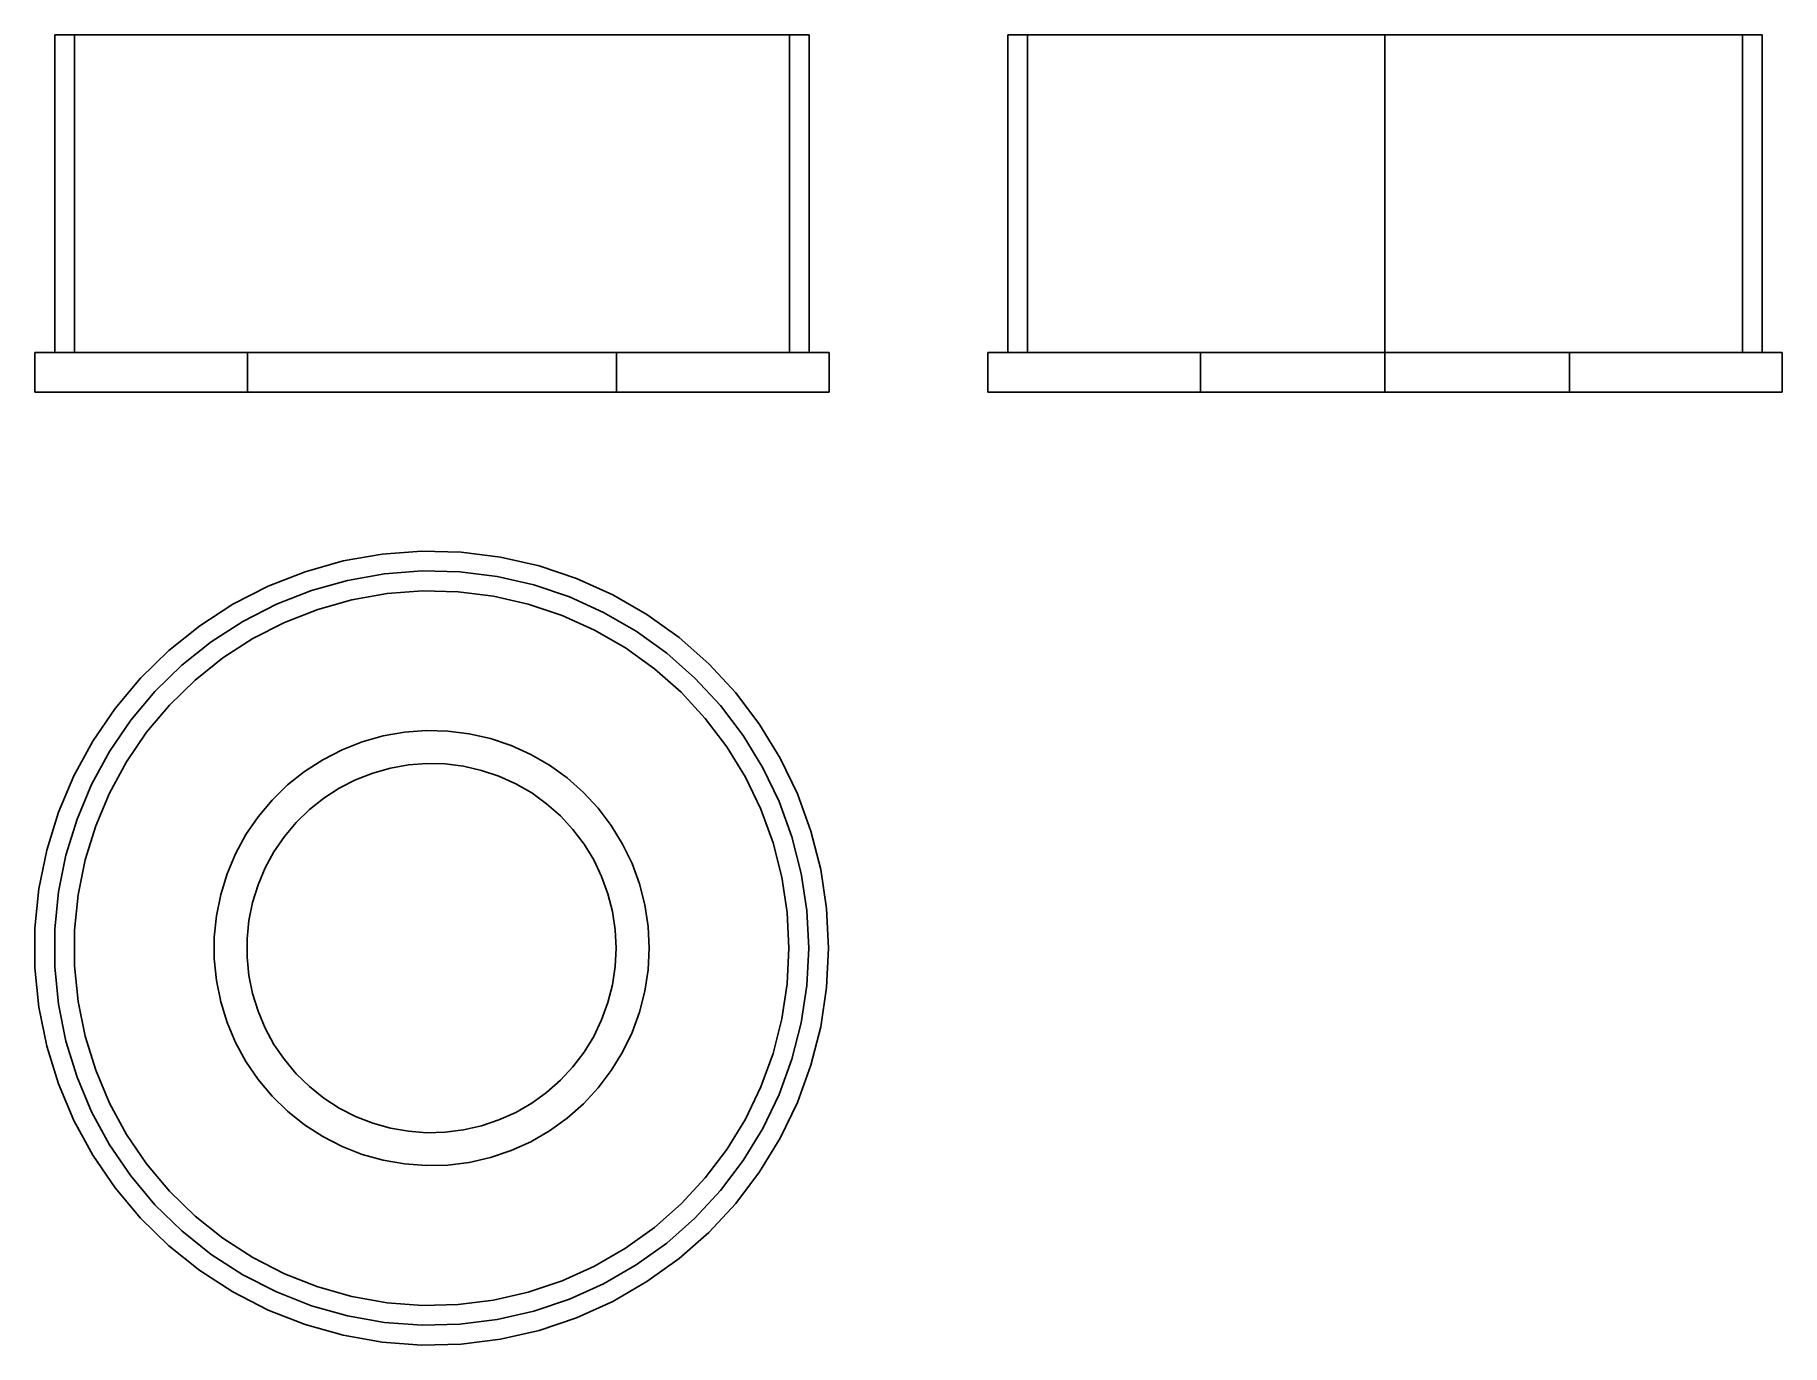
# Model space of a CAD drawing. Extents: x 0 to 3.3, y 0 to 2.47.
import ezdxf

# ---------------------------------------------------------------- set-up
doc = ezdxf.new("R2010")
doc.units = 0
doc.linetypes.add('HIDDEN', pattern=[9, 6, -3])
for name, color, linetype in [('FRONT', 7, 'CONTINUOUS'), ('FRONT_HID', 7, 'HIDDEN'), ('RIGHT', 7, 'CONTINUOUS'), ('RIGHT_HID', 7, 'HIDDEN'), ('TOP', 7, 'CONTINUOUS'), ('TOP_HID', 7, 'HIDDEN')]:
    doc.layers.add(name, color=color, linetype=linetype)

msp = doc.modelspace()

# ---------------------------------------------------------------- linework, layer by layer
at = {"layer": 'FRONT'}
for p, q in [((1.4625, 2.474534), (0.0375, 2.474534)), ((0.0375, 2.474534), (0.0375, 1.874534)), ((1.4625, 1.874534), (1.4625, 2.474534)), ((1.5, 1.874534), (0, 1.874534)), ((0, 1.874534), (0, 1.799534)), ((1.5, 1.799534), (1.5, 1.874534)), ((1.5, 1.799534), (0, 1.799534))]:
    msp.add_line(p, q, dxfattribs=at)
at = {"layer": 'FRONT_HID', "linetype": 'HIDDEN'}
for p, q in [((0.0375, 2.474534), (1.4625, 2.474534)), ((1.425, 2.474534), (0.075, 2.474534)), ((0.075, 2.474534), (1.425, 2.474534)), ((0.075, 2.474534), (0.075, 1.874534)), ((1.425, 1.874534), (1.425, 2.474534)), ((0, 1.874534), (1.5, 1.874534)), ((1.4625, 1.874534), (0.0375, 1.874534)), ((0.0375, 1.874534), (1.4625, 1.874534)), ((1.425, 1.874534), (0.075, 1.874534)), ((0.075, 1.874534), (1.425, 1.874534)), ((0.378184, 1.874534), (0.352092, 1.874534)), ((0.352092, 1.874534), (0.378184, 1.874534)), ((0.404276, 1.874534), (0.378184, 1.874534)), ((0.378184, 1.874534), (0.404276, 1.874534)), ((1.09875, 1.874534), (0.40125, 1.874534)), ((0.40125, 1.874534), (1.09875, 1.874534)), ((0.40125, 1.874534), (0.40125, 1.799534)), ((0.430369, 1.874534), (0.404276, 1.874534)), ((0.404276, 1.874534), (0.430369, 1.874534)), ((0.456461, 1.874534), (0.430369, 1.874534)), ((0.430369, 1.874534), (0.456461, 1.874534)), ((0.482553, 1.874534), (0.456461, 1.874534)), ((0.456461, 1.874534), (0.482553, 1.874534)), ((0.508646, 1.874534), (0.482553, 1.874534)), ((0.482553, 1.874534), (0.508646, 1.874534)), ((0.534738, 1.874534), (0.508646, 1.874534)), ((0.508646, 1.874534), (0.534738, 1.874534)), ((0.56083, 1.874534), (0.534738, 1.874534)), ((0.534738, 1.874534), (0.56083, 1.874534)), ((0.586923, 1.874534), (0.56083, 1.874534)), ((0.56083, 1.874534), (0.586923, 1.874534)), ((0.613015, 1.874534), (0.586923, 1.874534)), ((0.586923, 1.874534), (0.613015, 1.874534)), ((0.639108, 1.874534), (0.613015, 1.874534)), ((0.613015, 1.874534), (0.639108, 1.874534)), ((0.6652, 1.874534), (0.639108, 1.874534)), ((0.639108, 1.874534), (0.6652, 1.874534)), ((0.691292, 1.874534), (0.6652, 1.874534)), ((0.6652, 1.874534), (0.691292, 1.874534)), ((0.717385, 1.874534), (0.691292, 1.874534)), ((0.691292, 1.874534), (0.717385, 1.874534)), ((0.743477, 1.874534), (0.717385, 1.874534)), ((0.717385, 1.874534), (0.743477, 1.874534)), ((0.769569, 1.874534), (0.743477, 1.874534)), ((0.743477, 1.874534), (0.769569, 1.874534)), ((0.795662, 1.874534), (0.769569, 1.874534)), ((0.769569, 1.874534), (0.795662, 1.874534)), ((0.821754, 1.874534), (0.795662, 1.874534)), ((0.795662, 1.874534), (0.821754, 1.874534)), ((0.847846, 1.874534), (0.821754, 1.874534)), ((0.821754, 1.874534), (0.847846, 1.874534)), ((0.873939, 1.874534), (0.847846, 1.874534)), ((0.847846, 1.874534), (0.873939, 1.874534)), ((0.900031, 1.874534), (0.873939, 1.874534)), ((0.873939, 1.874534), (0.900031, 1.874534)), ((0.926123, 1.874534), (0.900031, 1.874534)), ((0.900031, 1.874534), (0.926123, 1.874534)), ((0.952216, 1.874534), (0.926123, 1.874534)), ((0.926123, 1.874534), (0.952216, 1.874534)), ((0.978308, 1.874534), (0.952216, 1.874534)), ((0.952216, 1.874534), (0.978308, 1.874534)), ((1.0044, 1.874534), (0.978308, 1.874534)), ((0.978308, 1.874534), (1.0044, 1.874534)), ((1.030493, 1.874534), (1.0044, 1.874534)), ((1.0044, 1.874534), (1.030493, 1.874534)), ((1.056585, 1.874534), (1.030493, 1.874534)), ((1.030493, 1.874534), (1.056585, 1.874534)), ((1.082677, 1.874534), (1.056585, 1.874534)), ((1.056585, 1.874534), (1.082677, 1.874534)), ((1.10877, 1.874534), (1.082677, 1.874534)), ((1.082677, 1.874534), (1.10877, 1.874534)), ((1.09875, 1.799534), (1.09875, 1.874534)), ((1.134862, 1.874534), (1.10877, 1.874534)), ((1.10877, 1.874534), (1.134862, 1.874534)), ((1.160955, 1.874534), (1.134862, 1.874534)), ((1.134862, 1.874534), (1.160955, 1.874534)), ((0, 1.799534), (1.5, 1.799534)), ((0.105357, 1.799534), (0.060119, 1.799534)), ((0.060119, 1.799534), (0.105357, 1.799534)), ((0.139286, 1.799534), (0.096429, 1.799534)), ((0.096429, 1.799534), (0.139286, 1.799534)), ((0.150595, 1.799534), (0.105357, 1.799534)), ((0.105357, 1.799534), (0.150595, 1.799534)), ((0.182143, 1.799534), (0.139286, 1.799534)), ((0.139286, 1.799534), (0.182143, 1.799534)), ((0.195833, 1.799534), (0.150595, 1.799534)), ((0.150595, 1.799534), (0.195833, 1.799534)), ((0.225, 1.799534), (0.182143, 1.799534)), ((0.182143, 1.799534), (0.225, 1.799534)), ((0.241071, 1.799534), (0.195833, 1.799534)), ((0.195833, 1.799534), (0.241071, 1.799534)), ((0.267857, 1.799534), (0.225, 1.799534)), ((0.225, 1.799534), (0.267857, 1.799534)), ((0.28631, 1.799534), (0.241071, 1.799534)), ((0.241071, 1.799534), (0.28631, 1.799534)), ((0.310714, 1.799534), (0.267857, 1.799534)), ((0.267857, 1.799534), (0.310714, 1.799534)), ((0.331548, 1.799534), (0.28631, 1.799534)), ((0.28631, 1.799534), (0.331548, 1.799534)), ((0.353571, 1.799534), (0.310714, 1.799534)), ((0.310714, 1.799534), (0.353571, 1.799534)), ((0.376786, 1.799534), (0.331548, 1.799534)), ((0.331548, 1.799534), (0.376786, 1.799534)), ((0.378184, 1.799534), (0.352092, 1.799534)), ((0.352092, 1.799534), (0.378184, 1.799534)), ((0.396429, 1.799534), (0.353571, 1.799534)), ((0.353571, 1.799534), (0.396429, 1.799534)), ((0.422024, 1.799534), (0.376786, 1.799534)), ((0.376786, 1.799534), (0.422024, 1.799534)), ((0.404276, 1.799534), (0.378184, 1.799534)), ((0.378184, 1.799534), (0.404276, 1.799534)), ((0.439286, 1.799534), (0.396429, 1.799534)), ((0.396429, 1.799534), (0.439286, 1.799534)), ((1.09875, 1.799534), (0.40125, 1.799534)), ((0.40125, 1.799534), (1.09875, 1.799534)), ((0.430369, 1.799534), (0.404276, 1.799534)), ((0.404276, 1.799534), (0.430369, 1.799534)), ((0.467262, 1.799534), (0.422024, 1.799534)), ((0.422024, 1.799534), (0.467262, 1.799534)), ((0.456461, 1.799534), (0.430369, 1.799534)), ((0.430369, 1.799534), (0.456461, 1.799534)), ((0.482143, 1.799534), (0.439286, 1.799534)), ((0.439286, 1.799534), (0.482143, 1.799534)), ((0.482553, 1.799534), (0.456461, 1.799534)), ((0.456461, 1.799534), (0.482553, 1.799534)), ((0.5125, 1.799534), (0.467262, 1.799534)), ((0.467262, 1.799534), (0.5125, 1.799534)), ((0.525, 1.799534), (0.482143, 1.799534)), ((0.482143, 1.799534), (0.525, 1.799534)), ((0.508646, 1.799534), (0.482553, 1.799534)), ((0.482553, 1.799534), (0.508646, 1.799534)), ((0.534738, 1.799534), (0.508646, 1.799534)), ((0.508646, 1.799534), (0.534738, 1.799534)), ((0.557738, 1.799534), (0.5125, 1.799534)), ((0.5125, 1.799534), (0.557738, 1.799534)), ((0.567857, 1.799534), (0.525, 1.799534)), ((0.525, 1.799534), (0.567857, 1.799534)), ((0.56083, 1.799534), (0.534738, 1.799534)), ((0.534738, 1.799534), (0.56083, 1.799534)), ((0.602976, 1.799534), (0.557738, 1.799534)), ((0.557738, 1.799534), (0.602976, 1.799534)), ((0.586923, 1.799534), (0.56083, 1.799534)), ((0.56083, 1.799534), (0.586923, 1.799534)), ((0.610714, 1.799534), (0.567857, 1.799534)), ((0.567857, 1.799534), (0.610714, 1.799534)), ((0.613015, 1.799534), (0.586923, 1.799534)), ((0.586923, 1.799534), (0.613015, 1.799534)), ((0.648214, 1.799534), (0.602976, 1.799534)), ((0.602976, 1.799534), (0.648214, 1.799534)), ((0.653571, 1.799534), (0.610714, 1.799534)), ((0.610714, 1.799534), (0.653571, 1.799534)), ((0.639108, 1.799534), (0.613015, 1.799534)), ((0.613015, 1.799534), (0.639108, 1.799534)), ((0.6652, 1.799534), (0.639108, 1.799534)), ((0.639108, 1.799534), (0.6652, 1.799534)), ((0.693452, 1.799534), (0.648214, 1.799534)), ((0.648214, 1.799534), (0.693452, 1.799534)), ((0.696429, 1.799534), (0.653571, 1.799534)), ((0.653571, 1.799534), (0.696429, 1.799534)), ((0.691292, 1.799534), (0.6652, 1.799534)), ((0.6652, 1.799534), (0.691292, 1.799534)), ((0.717385, 1.799534), (0.691292, 1.799534)), ((0.691292, 1.799534), (0.717385, 1.799534)), ((0.73869, 1.799534), (0.693452, 1.799534)), ((0.693452, 1.799534), (0.73869, 1.799534)), ((0.739286, 1.799534), (0.696429, 1.799534)), ((0.696429, 1.799534), (0.739286, 1.799534)), ((0.743477, 1.799534), (0.717385, 1.799534)), ((0.717385, 1.799534), (0.743477, 1.799534)), ((0.783929, 1.799534), (0.73869, 1.799534)), ((0.73869, 1.799534), (0.783929, 1.799534)), ((0.782143, 1.799534), (0.739286, 1.799534)), ((0.739286, 1.799534), (0.782143, 1.799534)), ((0.769569, 1.799534), (0.743477, 1.799534)), ((0.743477, 1.799534), (0.769569, 1.799534)), ((0.795662, 1.799534), (0.769569, 1.799534)), ((0.769569, 1.799534), (0.795662, 1.799534)), ((0.825, 1.799534), (0.782143, 1.799534)), ((0.782143, 1.799534), (0.825, 1.799534)), ((0.829167, 1.799534), (0.783929, 1.799534)), ((0.783929, 1.799534), (0.829167, 1.799534)), ((0.821754, 1.799534), (0.795662, 1.799534)), ((0.795662, 1.799534), (0.821754, 1.799534)), ((0.847846, 1.799534), (0.821754, 1.799534)), ((0.821754, 1.799534), (0.847846, 1.799534)), ((0.867857, 1.799534), (0.825, 1.799534)), ((0.825, 1.799534), (0.867857, 1.799534)), ((0.874405, 1.799534), (0.829167, 1.799534)), ((0.829167, 1.799534), (0.874405, 1.799534)), ((0.873939, 1.799534), (0.847846, 1.799534)), ((0.847846, 1.799534), (0.873939, 1.799534)), ((0.910714, 1.799534), (0.867857, 1.799534)), ((0.867857, 1.799534), (0.910714, 1.799534)), ((0.900031, 1.799534), (0.873939, 1.799534)), ((0.873939, 1.799534), (0.900031, 1.799534)), ((0.919643, 1.799534), (0.874405, 1.799534)), ((0.874405, 1.799534), (0.919643, 1.799534)), ((0.926123, 1.799534), (0.900031, 1.799534)), ((0.900031, 1.799534), (0.926123, 1.799534)), ((0.953571, 1.799534), (0.910714, 1.799534)), ((0.910714, 1.799534), (0.953571, 1.799534)), ((0.964881, 1.799534), (0.919643, 1.799534)), ((0.919643, 1.799534), (0.964881, 1.799534)), ((0.952216, 1.799534), (0.926123, 1.799534)), ((0.926123, 1.799534), (0.952216, 1.799534)), ((0.978308, 1.799534), (0.952216, 1.799534)), ((0.952216, 1.799534), (0.978308, 1.799534)), ((0.996429, 1.799534), (0.953571, 1.799534)), ((0.953571, 1.799534), (0.996429, 1.799534)), ((1.010119, 1.799534), (0.964881, 1.799534)), ((0.964881, 1.799534), (1.010119, 1.799534)), ((1.0044, 1.799534), (0.978308, 1.799534)), ((0.978308, 1.799534), (1.0044, 1.799534)), ((1.039286, 1.799534), (0.996429, 1.799534)), ((0.996429, 1.799534), (1.039286, 1.799534)), ((1.030493, 1.799534), (1.0044, 1.799534)), ((1.0044, 1.799534), (1.030493, 1.799534)), ((1.055357, 1.799534), (1.010119, 1.799534)), ((1.010119, 1.799534), (1.055357, 1.799534)), ((1.056585, 1.799534), (1.030493, 1.799534)), ((1.030493, 1.799534), (1.056585, 1.799534)), ((1.082143, 1.799534), (1.039286, 1.799534)), ((1.039286, 1.799534), (1.082143, 1.799534)), ((1.100595, 1.799534), (1.055357, 1.799534)), ((1.055357, 1.799534), (1.100595, 1.799534)), ((1.082677, 1.799534), (1.056585, 1.799534)), ((1.056585, 1.799534), (1.082677, 1.799534)), ((1.125, 1.799534), (1.082143, 1.799534)), ((1.082143, 1.799534), (1.125, 1.799534)), ((1.10877, 1.799534), (1.082677, 1.799534)), ((1.082677, 1.799534), (1.10877, 1.799534)), ((1.145833, 1.799534), (1.100595, 1.799534)), ((1.100595, 1.799534), (1.145833, 1.799534)), ((1.134862, 1.799534), (1.10877, 1.799534)), ((1.10877, 1.799534), (1.134862, 1.799534)), ((1.167857, 1.799534), (1.125, 1.799534)), ((1.125, 1.799534), (1.167857, 1.799534)), ((1.160955, 1.799534), (1.134862, 1.799534)), ((1.134862, 1.799534), (1.160955, 1.799534)), ((1.191071, 1.799534), (1.145833, 1.799534)), ((1.145833, 1.799534), (1.191071, 1.799534)), ((1.210714, 1.799534), (1.167857, 1.799534)), ((1.167857, 1.799534), (1.210714, 1.799534)), ((1.23631, 1.799534), (1.191071, 1.799534)), ((1.191071, 1.799534), (1.23631, 1.799534)), ((1.253571, 1.799534), (1.210714, 1.799534)), ((1.210714, 1.799534), (1.253571, 1.799534)), ((1.281548, 1.799534), (1.23631, 1.799534)), ((1.23631, 1.799534), (1.281548, 1.799534)), ((1.296429, 1.799534), (1.253571, 1.799534)), ((1.253571, 1.799534), (1.296429, 1.799534)), ((1.326786, 1.799534), (1.281548, 1.799534)), ((1.281548, 1.799534), (1.326786, 1.799534)), ((1.339286, 1.799534), (1.296429, 1.799534)), ((1.296429, 1.799534), (1.339286, 1.799534)), ((1.372024, 1.799534), (1.326786, 1.799534)), ((1.326786, 1.799534), (1.372024, 1.799534)), ((1.382143, 1.799534), (1.339286, 1.799534)), ((1.339286, 1.799534), (1.382143, 1.799534)), ((1.417262, 1.799534), (1.372024, 1.799534)), ((1.372024, 1.799534), (1.417262, 1.799534)), ((1.425, 1.799534), (1.382143, 1.799534)), ((1.382143, 1.799534), (1.425, 1.799534)), ((1.4625, 1.799534), (1.417262, 1.799534)), ((1.417262, 1.799534), (1.4625, 1.799534))]:
    msp.add_line(p, q, dxfattribs=at)
at = {"layer": 'RIGHT'}
for p, q in [((2.55, 2.474534), (1.8375, 2.474534)), ((1.8375, 2.474534), (1.8375, 1.874534)), ((3.2625, 2.474534), (2.55, 2.474534)), ((2.55, 1.874534), (2.55, 2.474534)), ((3.2625, 2.474534), (3.2625, 1.874534)), ((2.55, 1.874534), (1.8, 1.874534)), ((1.8, 1.874534), (1.8, 1.799534)), ((3.3, 1.874534), (2.55, 1.874534)), ((2.55, 1.799534), (2.55, 1.874534)), ((3.3, 1.874534), (3.3, 1.799534)), ((2.55, 1.799534), (1.8, 1.799534)), ((3.3, 1.799534), (2.55, 1.799534))]:
    msp.add_line(p, q, dxfattribs=at)
at = {"layer": 'RIGHT_HID', "linetype": 'HIDDEN'}
for p, q in [((1.8375, 2.474534), (3.2625, 2.474534)), ((2.55, 2.474534), (1.875, 2.474534)), ((1.875, 2.474534), (3.225, 2.474534)), ((1.875, 2.474534), (1.875, 1.874534)), ((3.225, 2.474534), (2.55, 2.474534)), ((2.55, 1.874534), (2.55, 2.474534)), ((3.225, 2.474534), (3.225, 1.874534)), ((1.8, 1.874534), (3.3, 1.874534)), ((3.2625, 1.874534), (1.8375, 1.874534)), ((1.8375, 1.874534), (2.55, 1.874534)), ((3.225, 1.874534), (1.875, 1.874534)), ((1.875, 1.874534), (2.55, 1.874534)), ((2.168428, 1.874534), (2.155709, 1.874534)), ((2.155709, 1.874534), (2.181147, 1.874534)), ((2.193866, 1.874534), (2.168428, 1.874534)), ((2.181147, 1.874534), (2.206585, 1.874534)), ((2.219304, 1.874534), (2.193866, 1.874534)), ((2.55, 1.874534), (2.20125, 1.874534)), ((2.20125, 1.874534), (2.89875, 1.874534)), ((2.20125, 1.874534), (2.20125, 1.799534)), ((2.206585, 1.874534), (2.232023, 1.874534)), ((2.244742, 1.874534), (2.219304, 1.874534)), ((2.232023, 1.874534), (2.257461, 1.874534)), ((2.27018, 1.874534), (2.244742, 1.874534)), ((2.257461, 1.874534), (2.282899, 1.874534)), ((2.295618, 1.874534), (2.27018, 1.874534)), ((2.282899, 1.874534), (2.308337, 1.874534)), ((2.321057, 1.874534), (2.295618, 1.874534)), ((2.308337, 1.874534), (2.333776, 1.874534)), ((2.346495, 1.874534), (2.321057, 1.874534)), ((2.333776, 1.874534), (2.359214, 1.874534)), ((2.371933, 1.874534), (2.346495, 1.874534)), ((2.359214, 1.874534), (2.384652, 1.874534)), ((2.397371, 1.874534), (2.371933, 1.874534)), ((2.384652, 1.874534), (2.41009, 1.874534)), ((2.422809, 1.874534), (2.397371, 1.874534)), ((2.41009, 1.874534), (2.435528, 1.874534)), ((2.448247, 1.874534), (2.422809, 1.874534)), ((2.435528, 1.874534), (2.460966, 1.874534)), ((2.473686, 1.874534), (2.448247, 1.874534)), ((2.460966, 1.874534), (2.486405, 1.874534)), ((2.499124, 1.874534), (2.473686, 1.874534)), ((2.486405, 1.874534), (2.511843, 1.874534)), ((2.524562, 1.874534), (2.499124, 1.874534)), ((2.511843, 1.874534), (2.537281, 1.874534)), ((2.55, 1.874534), (2.524562, 1.874534)), ((2.537281, 1.874534), (2.562719, 1.874534)), ((2.55, 1.874534), (3.2625, 1.874534)), ((2.55, 1.874534), (3.225, 1.874534)), ((2.89875, 1.874534), (2.55, 1.874534)), ((2.575438, 1.874534), (2.55, 1.874534)), ((2.55, 1.799534), (2.55, 1.874534)), ((2.562719, 1.874534), (2.588157, 1.874534)), ((2.600876, 1.874534), (2.575438, 1.874534)), ((2.588157, 1.874534), (2.613595, 1.874534)), ((2.626314, 1.874534), (2.600876, 1.874534)), ((2.613595, 1.874534), (2.639034, 1.874534)), ((2.651753, 1.874534), (2.626314, 1.874534)), ((2.639034, 1.874534), (2.664472, 1.874534)), ((2.677191, 1.874534), (2.651753, 1.874534)), ((2.664472, 1.874534), (2.68991, 1.874534)), ((2.702629, 1.874534), (2.677191, 1.874534)), ((2.68991, 1.874534), (2.715348, 1.874534)), ((2.728067, 1.874534), (2.702629, 1.874534)), ((2.715348, 1.874534), (2.740786, 1.874534)), ((2.753505, 1.874534), (2.728067, 1.874534)), ((2.740786, 1.874534), (2.766224, 1.874534)), ((2.778943, 1.874534), (2.753505, 1.874534)), ((2.766224, 1.874534), (2.791663, 1.874534)), ((2.804382, 1.874534), (2.778943, 1.874534)), ((2.791663, 1.874534), (2.817101, 1.874534)), ((2.82982, 1.874534), (2.804382, 1.874534)), ((2.817101, 1.874534), (2.842539, 1.874534)), ((2.855258, 1.874534), (2.82982, 1.874534)), ((2.842539, 1.874534), (2.867977, 1.874534)), ((2.880696, 1.874534), (2.855258, 1.874534)), ((2.867977, 1.874534), (2.893415, 1.874534)), ((2.906134, 1.874534), (2.880696, 1.874534)), ((2.893415, 1.874534), (2.918853, 1.874534)), ((2.89875, 1.874534), (2.89875, 1.799534)), ((2.931572, 1.874534), (2.906134, 1.874534)), ((2.918853, 1.874534), (2.944291, 1.874534)), ((2.944291, 1.874534), (2.931572, 1.874534)), ((1.8, 1.799534), (3.3, 1.799534)), ((1.888442, 1.799534), (1.86639, 1.799534)), ((1.86639, 1.799534), (1.910494, 1.799534)), ((1.932546, 1.799534), (1.888442, 1.799534)), ((1.923261, 1.799534), (1.902369, 1.799534)), ((1.902369, 1.799534), (1.944152, 1.799534)), ((1.910494, 1.799534), (1.954598, 1.799534)), ((1.965043, 1.799534), (1.923261, 1.799534)), ((1.97665, 1.799534), (1.932546, 1.799534)), ((1.944152, 1.799534), (1.985935, 1.799534)), ((1.954598, 1.799534), (1.998701, 1.799534)), ((2.006826, 1.799534), (1.965043, 1.799534)), ((2.020753, 1.799534), (1.97665, 1.799534)), ((1.985935, 1.799534), (2.027717, 1.799534)), ((1.998701, 1.799534), (2.042805, 1.799534)), ((2.048609, 1.799534), (2.006826, 1.799534)), ((2.064857, 1.799534), (2.020753, 1.799534)), ((2.027717, 1.799534), (2.0695, 1.799534)), ((2.042805, 1.799534), (2.086909, 1.799534)), ((2.090391, 1.799534), (2.048609, 1.799534)), ((2.108961, 1.799534), (2.064857, 1.799534)), ((2.0695, 1.799534), (2.111282, 1.799534)), ((2.086909, 1.799534), (2.131013, 1.799534)), ((2.132174, 1.799534), (2.090391, 1.799534)), ((2.153065, 1.799534), (2.108961, 1.799534)), ((2.111282, 1.799534), (2.153065, 1.799534)), ((2.131013, 1.799534), (2.175117, 1.799534)), ((2.173956, 1.799534), (2.132174, 1.799534)), ((2.197169, 1.799534), (2.153065, 1.799534)), ((2.153065, 1.799534), (2.194848, 1.799534)), ((2.168428, 1.799534), (2.155709, 1.799534)), ((2.155709, 1.799534), (2.181147, 1.799534)), ((2.193866, 1.799534), (2.168428, 1.799534)), ((2.215739, 1.799534), (2.173956, 1.799534)), ((2.175117, 1.799534), (2.219221, 1.799534)), ((2.181147, 1.799534), (2.206585, 1.799534)), ((2.219304, 1.799534), (2.193866, 1.799534)), ((2.194848, 1.799534), (2.23663, 1.799534)), ((2.241273, 1.799534), (2.197169, 1.799534)), ((2.55, 1.799534), (2.20125, 1.799534)), ((2.20125, 1.799534), (2.89875, 1.799534)), ((2.206585, 1.799534), (2.232023, 1.799534)), ((2.257522, 1.799534), (2.215739, 1.799534)), ((2.219221, 1.799534), (2.263325, 1.799534)), ((2.244742, 1.799534), (2.219304, 1.799534)), ((2.232023, 1.799534), (2.257461, 1.799534)), ((2.23663, 1.799534), (2.278413, 1.799534)), ((2.285377, 1.799534), (2.241273, 1.799534)), ((2.27018, 1.799534), (2.244742, 1.799534)), ((2.257461, 1.799534), (2.282899, 1.799534)), ((2.299304, 1.799534), (2.257522, 1.799534)), ((2.263325, 1.799534), (2.307429, 1.799534)), ((2.295618, 1.799534), (2.27018, 1.799534)), ((2.278413, 1.799534), (2.320196, 1.799534)), ((2.282899, 1.799534), (2.308337, 1.799534)), ((2.329481, 1.799534), (2.285377, 1.799534)), ((2.321057, 1.799534), (2.295618, 1.799534)), ((2.341087, 1.799534), (2.299304, 1.799534)), ((2.307429, 1.799534), (2.351533, 1.799534)), ((2.308337, 1.799534), (2.333776, 1.799534)), ((2.320196, 1.799534), (2.361978, 1.799534)), ((2.346495, 1.799534), (2.321057, 1.799534)), ((2.373584, 1.799534), (2.329481, 1.799534)), ((2.333776, 1.799534), (2.359214, 1.799534)), ((2.38287, 1.799534), (2.341087, 1.799534)), ((2.371933, 1.799534), (2.346495, 1.799534)), ((2.351533, 1.799534), (2.395636, 1.799534)), ((2.359214, 1.799534), (2.384652, 1.799534)), ((2.361978, 1.799534), (2.403761, 1.799534)), ((2.397371, 1.799534), (2.371933, 1.799534)), ((2.417688, 1.799534), (2.373584, 1.799534)), ((2.424652, 1.799534), (2.38287, 1.799534)), ((2.384652, 1.799534), (2.41009, 1.799534)), ((2.395636, 1.799534), (2.43974, 1.799534)), ((2.422809, 1.799534), (2.397371, 1.799534)), ((2.403761, 1.799534), (2.445543, 1.799534)), ((2.41009, 1.799534), (2.435528, 1.799534)), ((2.461792, 1.799534), (2.417688, 1.799534)), ((2.448247, 1.799534), (2.422809, 1.799534)), ((2.466435, 1.799534), (2.424652, 1.799534)), ((2.435528, 1.799534), (2.460966, 1.799534)), ((2.43974, 1.799534), (2.483844, 1.799534)), ((2.445543, 1.799534), (2.487326, 1.799534)), ((2.473686, 1.799534), (2.448247, 1.799534)), ((2.460966, 1.799534), (2.486405, 1.799534)), ((2.505896, 1.799534), (2.461792, 1.799534)), ((2.508217, 1.799534), (2.466435, 1.799534)), ((2.499124, 1.799534), (2.473686, 1.799534)), ((2.483844, 1.799534), (2.527948, 1.799534)), ((2.486405, 1.799534), (2.511843, 1.799534)), ((2.487326, 1.799534), (2.529109, 1.799534)), ((2.524562, 1.799534), (2.499124, 1.799534)), ((2.55, 1.799534), (2.505896, 1.799534)), ((2.55, 1.799534), (2.508217, 1.799534)), ((2.511843, 1.799534), (2.537281, 1.799534)), ((2.55, 1.799534), (2.524562, 1.799534)), ((2.527948, 1.799534), (2.572052, 1.799534)), ((2.529109, 1.799534), (2.570891, 1.799534)), ((2.537281, 1.799534), (2.562719, 1.799534)), ((2.594104, 1.799534), (2.55, 1.799534)), ((2.591783, 1.799534), (2.55, 1.799534)), ((2.575438, 1.799534), (2.55, 1.799534)), ((2.89875, 1.799534), (2.55, 1.799534)), ((2.562719, 1.799534), (2.588157, 1.799534)), ((2.570891, 1.799534), (2.612674, 1.799534)), ((2.572052, 1.799534), (2.616156, 1.799534)), ((2.600876, 1.799534), (2.575438, 1.799534)), ((2.588157, 1.799534), (2.613595, 1.799534)), ((2.633565, 1.799534), (2.591783, 1.799534)), ((2.638208, 1.799534), (2.594104, 1.799534)), ((2.626314, 1.799534), (2.600876, 1.799534)), ((2.612674, 1.799534), (2.654457, 1.799534)), ((2.613595, 1.799534), (2.639034, 1.799534)), ((2.616156, 1.799534), (2.66026, 1.799534)), ((2.651753, 1.799534), (2.626314, 1.799534)), ((2.675348, 1.799534), (2.633565, 1.799534)), ((2.682312, 1.799534), (2.638208, 1.799534)), ((2.639034, 1.799534), (2.664472, 1.799534)), ((2.677191, 1.799534), (2.651753, 1.799534)), ((2.654457, 1.799534), (2.696239, 1.799534)), ((2.66026, 1.799534), (2.704364, 1.799534)), ((2.664472, 1.799534), (2.68991, 1.799534)), ((2.71713, 1.799534), (2.675348, 1.799534)), ((2.702629, 1.799534), (2.677191, 1.799534)), ((2.726416, 1.799534), (2.682312, 1.799534)), ((2.68991, 1.799534), (2.715348, 1.799534)), ((2.696239, 1.799534), (2.738022, 1.799534)), ((2.728067, 1.799534), (2.702629, 1.799534)), ((2.704364, 1.799534), (2.748467, 1.799534)), ((2.715348, 1.799534), (2.740786, 1.799534)), ((2.758913, 1.799534), (2.71713, 1.799534)), ((2.770519, 1.799534), (2.726416, 1.799534)), ((2.753505, 1.799534), (2.728067, 1.799534)), ((2.738022, 1.799534), (2.779804, 1.799534)), ((2.740786, 1.799534), (2.766224, 1.799534)), ((2.748467, 1.799534), (2.792571, 1.799534)), ((2.778943, 1.799534), (2.753505, 1.799534)), ((2.800696, 1.799534), (2.758913, 1.799534)), ((2.766224, 1.799534), (2.791663, 1.799534)), ((2.814623, 1.799534), (2.770519, 1.799534)), ((2.804382, 1.799534), (2.778943, 1.799534)), ((2.779804, 1.799534), (2.821587, 1.799534)), ((2.791663, 1.799534), (2.817101, 1.799534)), ((2.792571, 1.799534), (2.836675, 1.799534)), ((2.842478, 1.799534), (2.800696, 1.799534)), ((2.82982, 1.799534), (2.804382, 1.799534)), ((2.858727, 1.799534), (2.814623, 1.799534)), ((2.817101, 1.799534), (2.842539, 1.799534)), ((2.821587, 1.799534), (2.86337, 1.799534)), ((2.855258, 1.799534), (2.82982, 1.799534)), ((2.836675, 1.799534), (2.880779, 1.799534)), ((2.884261, 1.799534), (2.842478, 1.799534)), ((2.842539, 1.799534), (2.867977, 1.799534)), ((2.880696, 1.799534), (2.855258, 1.799534)), ((2.902831, 1.799534), (2.858727, 1.799534)), ((2.86337, 1.799534), (2.905152, 1.799534)), ((2.867977, 1.799534), (2.893415, 1.799534)), ((2.906134, 1.799534), (2.880696, 1.799534)), ((2.880779, 1.799534), (2.924883, 1.799534)), ((2.926044, 1.799534), (2.884261, 1.799534)), ((2.893415, 1.799534), (2.918853, 1.799534)), ((2.946935, 1.799534), (2.902831, 1.799534)), ((2.905152, 1.799534), (2.946935, 1.799534)), ((2.931572, 1.799534), (2.906134, 1.799534)), ((2.918853, 1.799534), (2.944291, 1.799534)), ((2.924883, 1.799534), (2.968987, 1.799534)), ((2.967826, 1.799534), (2.926044, 1.799534)), ((2.944291, 1.799534), (2.931572, 1.799534)), ((2.991039, 1.799534), (2.946935, 1.799534)), ((2.946935, 1.799534), (2.988718, 1.799534)), ((3.009609, 1.799534), (2.967826, 1.799534)), ((2.968987, 1.799534), (3.013091, 1.799534)), ((2.988718, 1.799534), (3.0305, 1.799534)), ((3.035143, 1.799534), (2.991039, 1.799534)), ((3.051391, 1.799534), (3.009609, 1.799534)), ((3.013091, 1.799534), (3.057195, 1.799534)), ((3.0305, 1.799534), (3.072283, 1.799534)), ((3.079247, 1.799534), (3.035143, 1.799534)), ((3.093174, 1.799534), (3.051391, 1.799534)), ((3.057195, 1.799534), (3.101299, 1.799534)), ((3.072283, 1.799534), (3.114065, 1.799534)), ((3.12335, 1.799534), (3.079247, 1.799534)), ((3.134957, 1.799534), (3.093174, 1.799534)), ((3.101299, 1.799534), (3.145402, 1.799534)), ((3.114065, 1.799534), (3.155848, 1.799534)), ((3.167454, 1.799534), (3.12335, 1.799534)), ((3.176739, 1.799534), (3.134957, 1.799534)), ((3.145402, 1.799534), (3.189506, 1.799534)), ((3.155848, 1.799534), (3.197631, 1.799534)), ((3.211558, 1.799534), (3.167454, 1.799534)), ((3.197631, 1.799534), (3.176739, 1.799534)), ((3.189506, 1.799534), (3.23361, 1.799534)), ((3.23361, 1.799534), (3.211558, 1.799534))]:
    msp.add_line(p, q, dxfattribs=at)
at = {"layer": 'TOP'}
for p, q in [((0.65581, 1.493946), (0.582177, 1.480963)), ((0.73037, 1.499534), (0.65581, 1.493946)), ((0.805115, 1.49767), (0.73037, 1.499534)), ((0.879304, 1.488373), (0.805115, 1.49767)), ((0.952198, 1.471735), (0.879304, 1.488373)), ((0.510203, 1.460712), (0.440602, 1.433396)), ((0.582177, 1.480963), (0.510203, 1.460712)), ((0.660473, 1.456737), (0.590522, 1.444403)), ((0.731305, 1.462045), (0.660473, 1.456737)), ((0.802313, 1.460275), (0.731305, 1.462045)), ((0.872792, 1.451442), (0.802313, 1.460275)), ((1.023073, 1.447922), (0.952198, 1.471735)), ((0.440602, 1.433396), (0.374068, 1.399286)), ((0.522146, 1.425165), (0.456026, 1.399215)), ((0.590522, 1.444403), (0.522146, 1.425165)), ((0.665136, 1.419528), (0.598866, 1.407843)), ((0.732239, 1.424557), (0.665136, 1.419528)), ((0.799511, 1.422879), (0.732239, 1.424557)), ((0.86628, 1.414512), (0.799511, 1.422879)), ((0.942042, 1.435637), (0.872792, 1.451442)), ((1.009373, 1.413014), (0.942042, 1.435637)), ((1.091226, 1.417171), (1.023073, 1.447922)), ((0.374068, 1.399286), (0.31126, 1.35872)), ((0.456026, 1.399215), (0.392818, 1.36681)), ((0.534089, 1.389618), (0.471449, 1.365033)), ((0.598866, 1.407843), (0.534089, 1.389618)), ((0.931885, 1.399538), (0.86628, 1.414512)), ((0.995673, 1.378107), (0.931885, 1.399538)), ((1.074118, 1.383801), (1.009373, 1.413014)), ((1.155977, 1.379786), (1.091226, 1.417171)), ((0.31126, 1.35872), (0.252803, 1.312103)), ((0.392818, 1.36681), (0.33315, 1.328273)), ((0.471449, 1.365033), (0.411568, 1.334334)), ((1.05701, 1.35043), (0.995673, 1.378107)), ((1.135632, 1.348285), (1.074118, 1.383801)), ((1.216685, 1.33614), (1.155977, 1.379786)), ((0.33315, 1.328273), (0.277617, 1.283986)), ((0.411568, 1.334334), (0.355041, 1.297825)), ((1.115286, 1.316784), (1.05701, 1.35043)), ((1.193304, 1.306822), (1.135632, 1.348285)), ((1.272745, 1.286667), (1.216685, 1.33614)), ((0.252803, 1.312103), (0.199279, 1.259896)), ((0.355041, 1.297825), (0.30243, 1.255869)), ((1.169923, 1.277503), (1.115286, 1.316784)), ((1.246561, 1.259822), (1.193304, 1.306822)), ((0.199279, 1.259896), (0.151218, 1.20262)), ((0.277617, 1.283986), (0.226768, 1.23439)), ((0.30243, 1.255869), (0.254258, 1.208883)), ((1.220378, 1.232977), (1.169923, 1.277503)), ((1.294874, 1.207753), (1.246561, 1.259822)), ((1.323601, 1.231858), (1.272745, 1.286667)), ((0.226768, 1.23439), (0.181111, 1.179978)), ((1.266148, 1.183649), (1.220378, 1.232977)), ((1.368747, 1.172257), (1.323601, 1.231858)), ((0.151218, 1.20262), (0.1091, 1.140843)), ((0.254258, 1.208883), (0.211003, 1.157335)), ((1.337763, 1.151132), (1.294874, 1.207753)), ((0.181111, 1.179978), (0.141098, 1.121289)), ((0.211003, 1.157335), (0.173096, 1.101736)), ((0.697968, 1.157532), (0.657622, 1.150418)), ((0.738822, 1.160594), (0.697968, 1.157532)), ((0.779778, 1.159572), (0.738822, 1.160594)), ((0.820429, 1.154478), (0.779778, 1.159572)), ((1.306779, 1.130008), (1.266148, 1.183649)), ((1.407734, 1.108457), (1.368747, 1.172257)), ((0.1091, 1.140843), (0.073341, 1.07518)), ((0.580047, 1.124354), (0.54359, 1.105664)), ((0.618184, 1.139322), (0.580047, 1.124354)), ((0.657622, 1.150418), (0.618184, 1.139322)), ((0.860371, 1.145362), (0.820429, 1.154478)), ((0.899206, 1.132314), (0.860371, 1.145362)), ((0.93655, 1.115464), (0.899206, 1.132314)), ((1.341867, 1.072588), (1.306779, 1.130008)), ((1.374801, 1.090523), (1.337763, 1.151132)), ((0.141098, 1.121289), (0.107127, 1.058909)), ((0.173096, 1.101736), (0.140914, 1.042638)), ((0.54359, 1.105664), (0.509176, 1.083436)), ((0.671464, 1.089773), (0.637995, 1.080357)), ((0.705703, 1.09581), (0.671464, 1.089773)), ((0.740373, 1.098408), (0.705703, 1.09581)), ((0.77513, 1.097542), (0.740373, 1.098408)), ((0.809627, 1.093219), (0.77513, 1.097542)), ((0.843523, 1.085482), (0.809627, 1.093219)), ((0.97203, 1.094979), (0.93655, 1.115464)), ((1.005294, 1.071064), (0.97203, 1.094979)), ((1.405619, 1.026527), (1.374801, 1.090523)), ((1.440175, 1.041093), (1.407734, 1.108457)), ((0.073341, 1.07518), (0.044298, 1.006282)), ((0.107127, 1.058909), (0.079537, 0.993456)), ((0.477145, 1.057893), (0.447817, 1.029287)), ((0.509176, 1.083436), (0.477145, 1.057893)), ((0.605631, 1.067655), (0.574693, 1.051793)), ((0.637995, 1.080357), (0.605631, 1.067655)), ((0.87648, 1.074409), (0.843523, 1.085482)), ((0.908171, 1.06011), (0.87648, 1.074409)), ((0.938281, 1.042726), (0.908171, 1.06011)), ((1.036011, 1.043956), (1.005294, 1.071064)), ((1.371064, 1.01196), (1.341867, 1.072588)), ((0.140914, 1.042638), (0.114775, 0.98063)), ((0.447817, 1.029287), (0.421482, 0.997903)), ((0.545487, 1.03293), (0.518305, 1.011253)), ((0.574693, 1.051793), (0.545487, 1.03293)), ((0.96651, 1.022431), (0.938281, 1.042726)), ((1.063877, 1.013923), (1.036011, 1.043956)), ((1.429913, 0.95978), (1.405619, 1.026527)), ((1.465747, 0.970833), (1.440175, 1.041093)), ((0.044298, 1.006282), (0.02226, 0.934835)), ((0.079537, 0.993456), (0.0586, 0.925582)), ((0.421482, 0.997903), (0.398404, 0.964053)), ((0.518305, 1.011253), (0.493416, 0.986977)), ((0.992578, 0.999425), (0.96651, 1.022431)), ((1.016226, 0.973939), (0.992578, 0.999425)), ((1.088614, 0.981266), (1.063877, 1.013923)), ((1.394079, 0.948727), (1.371064, 1.01196)), ((0.114775, 0.98063), (0.094941, 0.916328)), ((0.398404, 0.964053), (0.37881, 0.928073)), ((0.471068, 0.960344), (0.451482, 0.931617)), ((0.493416, 0.986977), (0.471068, 0.960344)), ((1.037218, 0.946225), (1.016226, 0.973939)), ((1.109977, 0.946308), (1.088614, 0.981266)), ((1.447441, 0.890946), (1.429913, 0.95978)), ((1.484197, 0.898376), (1.465747, 0.970833)), ((0.02226, 0.934835), (0.007445, 0.861549)), ((0.0586, 0.925582), (0.044526, 0.85596)), ((0.37881, 0.928073), (0.362897, 0.890322)), ((0.451482, 0.931617), (0.434855, 0.901084)), ((1.055347, 0.916558), (1.037218, 0.946225)), ((1.127753, 0.909396), (1.109977, 0.946308)), ((1.410684, 0.883516), (1.394079, 0.948727)), ((0.094941, 0.916328), (0.081607, 0.85037)), ((0.434855, 0.901084), (0.42135, 0.869046)), ((1.070433, 0.885234), (1.055347, 0.916558)), ((1.141765, 0.870898), (1.127753, 0.909396)), ((1.495341, 0.824443), (1.484197, 0.898376)), ((0.007445, 0.861549), (0, 0.787151)), ((0.362897, 0.890322), (0.350821, 0.851173)), ((0.42135, 0.869046), (0.411102, 0.835824)), ((1.082324, 0.852563), (1.070433, 0.885234)), ((1.151874, 0.831196), (1.141765, 0.870898)), ((1.420713, 0.816975), (1.410684, 0.883516)), ((1.458027, 0.820709), (1.447441, 0.890946)), ((0.044526, 0.85596), (0.037453, 0.785282)), ((0.081607, 0.85037), (0.074907, 0.783413)), ((0.350821, 0.851173), (0.342703, 0.811016)), ((0.411102, 0.835824), (0.404213, 0.801745)), ((1.090903, 0.81887), (1.082324, 0.852563)), ((1.15798, 0.790685), (1.151874, 0.831196)), ((0.342703, 0.811016), (0.338624, 0.770251)), ((0.404213, 0.801745), (0.400751, 0.767151)), ((1.096085, 0.784491), (1.090903, 0.81887)), ((1.424068, 0.749767), (1.420713, 0.816975)), ((1.461568, 0.749767), (1.458027, 0.820709)), ((1.499068, 0.749767), (1.495341, 0.824443)), ((0, 0.787151), (0, 0.712382)), ((0.037453, 0.785282), (0.037453, 0.714252)), ((0.074907, 0.783413), (0.074907, 0.716121)), ((0.338624, 0.770251), (0.338624, 0.729282)), ((0.400751, 0.767151), (0.400751, 0.732383)), ((1.097818, 0.749767), (1.096085, 0.784491)), ((1.160022, 0.749767), (1.15798, 0.790685)), ((0.338624, 0.729282), (0.342703, 0.688517)), ((0.400751, 0.732383), (0.404213, 0.697788)), ((1.096085, 0.715043), (1.097818, 0.749767)), ((1.15798, 0.708849), (1.160022, 0.749767)), ((1.420713, 0.682559), (1.424068, 0.749767)), ((1.458027, 0.678825), (1.461568, 0.749767)), ((1.495341, 0.675091), (1.499068, 0.749767)), ((0, 0.712382), (0.007445, 0.637985)), ((0.037453, 0.714252), (0.044526, 0.643574)), ((0.074907, 0.716121), (0.081607, 0.649163)), ((0.404213, 0.697788), (0.411102, 0.66371)), ((1.090903, 0.680663), (1.096085, 0.715043)), ((1.151874, 0.668338), (1.15798, 0.708849)), ((0.342703, 0.688517), (0.350821, 0.648361)), ((0.411102, 0.66371), (0.42135, 0.630487)), ((1.082324, 0.646971), (1.090903, 0.680663)), ((1.141765, 0.628636), (1.151874, 0.668338)), ((1.410684, 0.616018), (1.420713, 0.682559)), ((1.447441, 0.608588), (1.458027, 0.678825)), ((1.484197, 0.601157), (1.495341, 0.675091)), ((0.007445, 0.637985), (0.02226, 0.564699)), ((0.044526, 0.643574), (0.0586, 0.573952)), ((0.081607, 0.649163), (0.094941, 0.583206)), ((0.350821, 0.648361), (0.362897, 0.609212)), ((0.42135, 0.630487), (0.434855, 0.59845)), ((1.070433, 0.6143), (1.082324, 0.646971)), ((1.127753, 0.590138), (1.141765, 0.628636)), ((0.362897, 0.609212), (0.37881, 0.57146)), ((0.434855, 0.59845), (0.451482, 0.567916)), ((1.055347, 0.582976), (1.070433, 0.6143)), ((1.394079, 0.550807), (1.410684, 0.616018)), ((1.429913, 0.539754), (1.447441, 0.608588)), ((1.465747, 0.528701), (1.484197, 0.601157)), ((0.02226, 0.564699), (0.044298, 0.493252)), ((0.0586, 0.573952), (0.079537, 0.506078)), ((0.094941, 0.583206), (0.114775, 0.518903)), ((0.37881, 0.57146), (0.398404, 0.535481)), ((0.451482, 0.567916), (0.471068, 0.53919)), ((1.037218, 0.553309), (1.055347, 0.582976)), ((1.109977, 0.553226), (1.127753, 0.590138)), ((0.398404, 0.535481), (0.421482, 0.501631)), ((0.471068, 0.53919), (0.493416, 0.512557)), ((1.016226, 0.525595), (1.037218, 0.553309)), ((1.088614, 0.518268), (1.109977, 0.553226)), ((1.371064, 0.487573), (1.394079, 0.550807)), ((1.405619, 0.473007), (1.429913, 0.539754)), ((1.440175, 0.458441), (1.465747, 0.528701)), ((0.079537, 0.506078), (0.107127, 0.440625)), ((0.114775, 0.518903), (0.140914, 0.456895)), ((0.421482, 0.501631), (0.447817, 0.470247)), ((0.493416, 0.512557), (0.518305, 0.488281)), ((0.96651, 0.477103), (0.992578, 0.500108)), ((0.992578, 0.500108), (1.016226, 0.525595)), ((1.063877, 0.48561), (1.088614, 0.518268)), ((0.044298, 0.493252), (0.073341, 0.424354)), ((0.447817, 0.470247), (0.477145, 0.441641)), ((0.518305, 0.488281), (0.545487, 0.466604)), ((0.545487, 0.466604), (0.574693, 0.447741)), ((0.938281, 0.456808), (0.96651, 0.477103)), ((1.036011, 0.455578), (1.063877, 0.48561)), ((1.341867, 0.426945), (1.371064, 0.487573)), ((1.374801, 0.409011), (1.405619, 0.473007)), ((0.107127, 0.440625), (0.141098, 0.378244)), ((0.140914, 0.456895), (0.173096, 0.397798)), ((0.477145, 0.441641), (0.509176, 0.416097)), ((0.574693, 0.447741), (0.605631, 0.431879)), ((0.605631, 0.431879), (0.637995, 0.419177)), ((0.87648, 0.425125), (0.908171, 0.439424)), ((0.908171, 0.439424), (0.938281, 0.456808)), ((1.005294, 0.42847), (1.036011, 0.455578)), ((1.407734, 0.391076), (1.440175, 0.458441)), ((0.073341, 0.424354), (0.1091, 0.35869)), ((0.173096, 0.397798), (0.211003, 0.342199)), ((0.509176, 0.416097), (0.54359, 0.39387)), ((0.637995, 0.419177), (0.671464, 0.409761)), ((0.671464, 0.409761), (0.705703, 0.403723)), ((0.705703, 0.403723), (0.740373, 0.401125)), ((0.740373, 0.401125), (0.77513, 0.401992)), ((0.77513, 0.401992), (0.809627, 0.406315)), ((0.809627, 0.406315), (0.843523, 0.414052)), ((0.843523, 0.414052), (0.87648, 0.425125)), ((0.93655, 0.38407), (0.97203, 0.404554)), ((0.97203, 0.404554), (1.005294, 0.42847)), ((1.306779, 0.369526), (1.341867, 0.426945)), ((1.337763, 0.348401), (1.374801, 0.409011)), ((0.141098, 0.378244), (0.181111, 0.319556)), ((0.54359, 0.39387), (0.580047, 0.375179)), ((0.580047, 0.375179), (0.618184, 0.360212)), ((0.860371, 0.354172), (0.899206, 0.36722)), ((0.899206, 0.36722), (0.93655, 0.38407)), ((1.266148, 0.315885), (1.306779, 0.369526)), ((1.368747, 0.327277), (1.407734, 0.391076)), ((0.1091, 0.35869), (0.151218, 0.296914)), ((0.211003, 0.342199), (0.254258, 0.29065)), ((0.618184, 0.360212), (0.657622, 0.349116)), ((0.657622, 0.349116), (0.697968, 0.342002)), ((0.697968, 0.342002), (0.738822, 0.33894)), ((0.738822, 0.33894), (0.779778, 0.339961)), ((0.779778, 0.339961), (0.820429, 0.345056)), ((0.820429, 0.345056), (0.860371, 0.354172)), ((1.294874, 0.291781), (1.337763, 0.348401)), ((0.181111, 0.319556), (0.226768, 0.265144)), ((1.220378, 0.266557), (1.266148, 0.315885)), ((1.323601, 0.267676), (1.368747, 0.327277)), ((0.151218, 0.296914), (0.199279, 0.239637)), ((0.226768, 0.265144), (0.277617, 0.215548)), ((0.254258, 0.29065), (0.30243, 0.243665)), ((1.169923, 0.222031), (1.220378, 0.266557)), ((1.246561, 0.239712), (1.294874, 0.291781)), ((1.272745, 0.212867), (1.323601, 0.267676)), ((0.199279, 0.239637), (0.252803, 0.187431)), ((0.30243, 0.243665), (0.355041, 0.201709)), ((1.193304, 0.192712), (1.246561, 0.239712)), ((0.277617, 0.215548), (0.33315, 0.171261)), ((0.355041, 0.201709), (0.411568, 0.1652)), ((1.115286, 0.182749), (1.169923, 0.222031)), ((1.216685, 0.163393), (1.272745, 0.212867)), ((0.252803, 0.187431), (0.31126, 0.140813)), ((0.33315, 0.171261), (0.392818, 0.132724)), ((0.411568, 0.1652), (0.471449, 0.1345)), ((1.05701, 0.149103), (1.115286, 0.182749)), ((1.135632, 0.151248), (1.193304, 0.192712)), ((0.31126, 0.140813), (0.374068, 0.100248)), ((0.392818, 0.132724), (0.456026, 0.100319)), ((0.471449, 0.1345), (0.534089, 0.109916)), ((0.995673, 0.121427), (1.05701, 0.149103)), ((1.074118, 0.115733), (1.135632, 0.151248)), ((1.155977, 0.119747), (1.216685, 0.163393)), ((0.374068, 0.100248), (0.440602, 0.066137)), ((0.456026, 0.100319), (0.522146, 0.074369)), ((0.534089, 0.109916), (0.598866, 0.091691)), ((0.86628, 0.085022), (0.931885, 0.099996)), ((0.931885, 0.099996), (0.995673, 0.121427)), ((1.009373, 0.086519), (1.074118, 0.115733)), ((1.091226, 0.082363), (1.155977, 0.119747)), ((0.440602, 0.066137), (0.510203, 0.038821)), ((0.522146, 0.074369), (0.590522, 0.055131)), ((0.598866, 0.091691), (0.665136, 0.080005)), ((0.665136, 0.080005), (0.732239, 0.074977)), ((0.732239, 0.074977), (0.799511, 0.076654)), ((0.799511, 0.076654), (0.86628, 0.085022)), ((0.942042, 0.063897), (1.009373, 0.086519)), ((1.023073, 0.051612), (1.091226, 0.082363)), ((0.510203, 0.038821), (0.582177, 0.018571)), ((0.590522, 0.055131), (0.660473, 0.042796)), ((0.660473, 0.042796), (0.731305, 0.037488)), ((0.731305, 0.037488), (0.802313, 0.039259)), ((0.802313, 0.039259), (0.872792, 0.048091)), ((0.872792, 0.048091), (0.942042, 0.063897)), ((0.952198, 0.027799), (1.023073, 0.051612)), ((0.582177, 0.018571), (0.65581, 0.005587)), ((0.65581, 0.005587), (0.73037, 0)), ((0.73037, 0), (0.805115, 0.001864)), ((0.805115, 0.001864), (0.879304, 0.011161)), ((0.879304, 0.011161), (0.952198, 0.027799))]:
    msp.add_line(p, q, dxfattribs=at)
at = {"layer": 'TOP_HID', "linetype": 'HIDDEN'}
for p, q in [((0.65581, 1.493946), (0.582177, 1.480963)), ((0.73037, 1.499534), (0.65581, 1.493946)), ((0.805115, 1.49767), (0.73037, 1.499534)), ((0.879304, 1.488373), (0.805115, 1.49767)), ((0.952198, 1.471735), (0.879304, 1.488373)), ((0.510203, 1.460712), (0.440602, 1.433396)), ((0.582177, 1.480963), (0.510203, 1.460712)), ((0.590522, 1.444403), (0.660473, 1.456737)), ((0.660473, 1.456737), (0.590522, 1.444403)), ((0.660473, 1.456737), (0.731305, 1.462045)), ((0.731305, 1.462045), (0.660473, 1.456737)), ((0.731305, 1.462045), (0.802313, 1.460275)), ((0.802313, 1.460275), (0.731305, 1.462045)), ((0.802313, 1.460275), (0.872792, 1.451442)), ((0.872792, 1.451442), (0.802313, 1.460275)), ((1.023073, 1.447922), (0.952198, 1.471735)), ((0.440602, 1.433396), (0.374068, 1.399286)), ((0.456026, 1.399215), (0.522146, 1.425165)), ((0.522146, 1.425165), (0.456026, 1.399215)), ((0.522146, 1.425165), (0.590522, 1.444403)), ((0.590522, 1.444403), (0.522146, 1.425165)), ((0.598866, 1.407843), (0.665136, 1.419528)), ((0.665136, 1.419528), (0.598866, 1.407843)), ((0.665136, 1.419528), (0.732239, 1.424557)), ((0.732239, 1.424557), (0.665136, 1.419528)), ((0.732239, 1.424557), (0.799511, 1.422879)), ((0.799511, 1.422879), (0.732239, 1.424557)), ((0.799511, 1.422879), (0.86628, 1.414512)), ((0.86628, 1.414512), (0.799511, 1.422879)), ((0.872792, 1.451442), (0.942042, 1.435637)), ((0.942042, 1.435637), (0.872792, 1.451442)), ((0.942042, 1.435637), (1.009373, 1.413014)), ((1.009373, 1.413014), (0.942042, 1.435637)), ((1.091226, 1.417171), (1.023073, 1.447922)), ((0.374068, 1.399286), (0.31126, 1.35872)), ((0.392818, 1.36681), (0.456026, 1.399215)), ((0.456026, 1.399215), (0.392818, 1.36681)), ((0.471449, 1.365033), (0.534089, 1.389618)), ((0.534089, 1.389618), (0.471449, 1.365033)), ((0.534089, 1.389618), (0.598866, 1.407843)), ((0.598866, 1.407843), (0.534089, 1.389618)), ((0.86628, 1.414512), (0.931885, 1.399538)), ((0.931885, 1.399538), (0.86628, 1.414512)), ((0.931885, 1.399538), (0.995673, 1.378107)), ((0.995673, 1.378107), (0.931885, 1.399538)), ((1.009373, 1.413014), (1.074118, 1.383801)), ((1.074118, 1.383801), (1.009373, 1.413014)), ((1.155977, 1.379786), (1.091226, 1.417171)), ((0.31126, 1.35872), (0.252803, 1.312103)), ((0.33315, 1.328273), (0.392818, 1.36681)), ((0.392818, 1.36681), (0.33315, 1.328273)), ((0.411568, 1.334334), (0.471449, 1.365033)), ((0.471449, 1.365033), (0.411568, 1.334334)), ((0.995673, 1.378107), (1.05701, 1.35043)), ((1.05701, 1.35043), (0.995673, 1.378107)), ((1.074118, 1.383801), (1.135632, 1.348285)), ((1.135632, 1.348285), (1.074118, 1.383801)), ((1.216685, 1.33614), (1.155977, 1.379786)), ((0.277617, 1.283986), (0.33315, 1.328273)), ((0.33315, 1.328273), (0.277617, 1.283986)), ((0.355041, 1.297825), (0.411568, 1.334334)), ((0.411568, 1.334334), (0.355041, 1.297825)), ((1.05701, 1.35043), (1.115286, 1.316784)), ((1.115286, 1.316784), (1.05701, 1.35043)), ((1.135632, 1.348285), (1.193304, 1.306822)), ((1.193304, 1.306822), (1.135632, 1.348285)), ((1.272745, 1.286667), (1.216685, 1.33614)), ((0.252803, 1.312103), (0.199279, 1.259896)), ((0.30243, 1.255869), (0.355041, 1.297825)), ((0.355041, 1.297825), (0.30243, 1.255869)), ((1.115286, 1.316784), (1.169923, 1.277503)), ((1.169923, 1.277503), (1.115286, 1.316784)), ((1.193304, 1.306822), (1.246561, 1.259822)), ((1.246561, 1.259822), (1.193304, 1.306822)), ((0.199279, 1.259896), (0.151218, 1.20262)), ((0.226768, 1.23439), (0.277617, 1.283986)), ((0.277617, 1.283986), (0.226768, 1.23439)), ((0.254258, 1.208883), (0.30243, 1.255869)), ((0.30243, 1.255869), (0.254258, 1.208883)), ((1.169923, 1.277503), (1.220378, 1.232977)), ((1.220378, 1.232977), (1.169923, 1.277503)), ((1.246561, 1.259822), (1.294874, 1.207753)), ((1.294874, 1.207753), (1.246561, 1.259822)), ((1.323601, 1.231858), (1.272745, 1.286667)), ((0.181111, 1.179978), (0.226768, 1.23439)), ((0.226768, 1.23439), (0.181111, 1.179978)), ((1.220378, 1.232977), (1.266148, 1.183649)), ((1.266148, 1.183649), (1.220378, 1.232977)), ((1.368747, 1.172257), (1.323601, 1.231858)), ((0.151218, 1.20262), (0.1091, 1.140843)), ((0.211003, 1.157335), (0.254258, 1.208883)), ((0.254258, 1.208883), (0.211003, 1.157335)), ((1.294874, 1.207753), (1.337763, 1.151132)), ((1.337763, 1.151132), (1.294874, 1.207753)), ((0.141098, 1.121289), (0.181111, 1.179978)), ((0.181111, 1.179978), (0.141098, 1.121289)), ((0.173096, 1.101736), (0.211003, 1.157335)), ((0.211003, 1.157335), (0.173096, 1.101736)), ((0.697968, 1.157532), (0.657622, 1.150418)), ((0.738822, 1.160594), (0.697968, 1.157532)), ((0.779778, 1.159572), (0.738822, 1.160594)), ((0.820429, 1.154478), (0.779778, 1.159572)), ((1.266148, 1.183649), (1.306779, 1.130008)), ((1.306779, 1.130008), (1.266148, 1.183649)), ((1.407734, 1.108457), (1.368747, 1.172257)), ((0.1091, 1.140843), (0.073341, 1.07518)), ((0.580047, 1.124354), (0.54359, 1.105664)), ((0.618184, 1.139322), (0.580047, 1.124354)), ((0.657622, 1.150418), (0.618184, 1.139322)), ((0.860371, 1.145362), (0.820429, 1.154478)), ((0.899206, 1.132314), (0.860371, 1.145362)), ((0.93655, 1.115464), (0.899206, 1.132314)), ((1.306779, 1.130008), (1.341867, 1.072588)), ((1.341867, 1.072588), (1.306779, 1.130008)), ((1.337763, 1.151132), (1.374801, 1.090523)), ((1.374801, 1.090523), (1.337763, 1.151132)), ((0.107127, 1.058909), (0.141098, 1.121289)), ((0.141098, 1.121289), (0.107127, 1.058909)), ((0.140914, 1.042638), (0.173096, 1.101736)), ((0.173096, 1.101736), (0.140914, 1.042638)), ((0.54359, 1.105664), (0.509176, 1.083436)), ((0.671464, 1.089773), (0.637995, 1.080357)), ((0.705703, 1.09581), (0.671464, 1.089773)), ((0.740373, 1.098408), (0.705703, 1.09581)), ((0.77513, 1.097542), (0.740373, 1.098408)), ((0.809627, 1.093219), (0.77513, 1.097542)), ((0.843523, 1.085482), (0.809627, 1.093219)), ((0.97203, 1.094979), (0.93655, 1.115464)), ((1.005294, 1.071064), (0.97203, 1.094979)), ((1.374801, 1.090523), (1.405619, 1.026527)), ((1.405619, 1.026527), (1.374801, 1.090523)), ((1.440175, 1.041093), (1.407734, 1.108457)), ((0.073341, 1.07518), (0.044298, 1.006282)), ((0.079537, 0.993456), (0.107127, 1.058909)), ((0.107127, 1.058909), (0.079537, 0.993456)), ((0.477145, 1.057893), (0.447817, 1.029287)), ((0.509176, 1.083436), (0.477145, 1.057893)), ((0.605631, 1.067655), (0.574693, 1.051793)), ((0.637995, 1.080357), (0.605631, 1.067655)), ((0.87648, 1.074409), (0.843523, 1.085482)), ((0.908171, 1.06011), (0.87648, 1.074409)), ((0.938281, 1.042726), (0.908171, 1.06011)), ((1.036011, 1.043956), (1.005294, 1.071064)), ((1.341867, 1.072588), (1.371064, 1.01196)), ((1.371064, 1.01196), (1.341867, 1.072588)), ((0.114775, 0.98063), (0.140914, 1.042638)), ((0.140914, 1.042638), (0.114775, 0.98063)), ((0.447817, 1.029287), (0.421482, 0.997903)), ((0.545487, 1.03293), (0.518305, 1.011253)), ((0.574693, 1.051793), (0.545487, 1.03293)), ((0.96651, 1.022431), (0.938281, 1.042726)), ((1.063877, 1.013923), (1.036011, 1.043956)), ((1.405619, 1.026527), (1.429913, 0.95978)), ((1.429913, 0.95978), (1.405619, 1.026527)), ((1.465747, 0.970833), (1.440175, 1.041093)), ((0.044298, 1.006282), (0.02226, 0.934835)), ((0.0586, 0.925582), (0.079537, 0.993456)), ((0.079537, 0.993456), (0.0586, 0.925582)), ((0.421482, 0.997903), (0.398404, 0.964053)), ((0.518305, 1.011253), (0.493416, 0.986977)), ((0.992578, 0.999425), (0.96651, 1.022431)), ((1.016226, 0.973939), (0.992578, 0.999425)), ((1.088614, 0.981266), (1.063877, 1.013923)), ((1.371064, 1.01196), (1.394079, 0.948727)), ((1.394079, 0.948727), (1.371064, 1.01196)), ((0.094941, 0.916328), (0.114775, 0.98063)), ((0.114775, 0.98063), (0.094941, 0.916328)), ((0.398404, 0.964053), (0.37881, 0.928073)), ((0.471068, 0.960344), (0.451482, 0.931617)), ((0.493416, 0.986977), (0.471068, 0.960344)), ((1.037218, 0.946225), (1.016226, 0.973939)), ((1.109977, 0.946308), (1.088614, 0.981266)), ((1.429913, 0.95978), (1.447441, 0.890946)), ((1.447441, 0.890946), (1.429913, 0.95978)), ((1.484197, 0.898376), (1.465747, 0.970833)), ((0.02226, 0.934835), (0.007445, 0.861549)), ((0.044526, 0.85596), (0.0586, 0.925582)), ((0.0586, 0.925582), (0.044526, 0.85596)), ((0.37881, 0.928073), (0.362897, 0.890322)), ((0.451482, 0.931617), (0.434855, 0.901084)), ((1.055347, 0.916558), (1.037218, 0.946225)), ((1.127753, 0.909396), (1.109977, 0.946308)), ((1.394079, 0.948727), (1.410684, 0.883516)), ((1.410684, 0.883516), (1.394079, 0.948727)), ((0.081607, 0.85037), (0.094941, 0.916328)), ((0.094941, 0.916328), (0.081607, 0.85037)), ((0.434855, 0.901084), (0.42135, 0.869046)), ((1.070433, 0.885234), (1.055347, 0.916558)), ((1.141765, 0.870898), (1.127753, 0.909396)), ((1.495341, 0.824443), (1.484197, 0.898376)), ((0.007445, 0.861549), (0, 0.787151)), ((0.362897, 0.890322), (0.350821, 0.851173)), ((0.42135, 0.869046), (0.411102, 0.835824)), ((1.082324, 0.852563), (1.070433, 0.885234)), ((1.151874, 0.831196), (1.141765, 0.870898)), ((1.410684, 0.883516), (1.420713, 0.816975)), ((1.420713, 0.816975), (1.410684, 0.883516)), ((1.447441, 0.890946), (1.458027, 0.820709)), ((1.458027, 0.820709), (1.447441, 0.890946)), ((0.037453, 0.785282), (0.044526, 0.85596)), ((0.044526, 0.85596), (0.037453, 0.785282)), ((0.074907, 0.783413), (0.081607, 0.85037)), ((0.081607, 0.85037), (0.074907, 0.783413)), ((0.350821, 0.851173), (0.342703, 0.811016)), ((0.411102, 0.835824), (0.404213, 0.801745)), ((1.090903, 0.81887), (1.082324, 0.852563)), ((1.15798, 0.790685), (1.151874, 0.831196)), ((0.342703, 0.811016), (0.338624, 0.770251)), ((0.404213, 0.801745), (0.400751, 0.767151)), ((1.096085, 0.784491), (1.090903, 0.81887)), ((1.420713, 0.816975), (1.424068, 0.749767)), ((1.424068, 0.749767), (1.420713, 0.816975)), ((1.458027, 0.820709), (1.461568, 0.749767)), ((1.461568, 0.749767), (1.458027, 0.820709)), ((1.499068, 0.749767), (1.495341, 0.824443)), ((0, 0.787151), (0, 0.712382)), ((0.037453, 0.714252), (0.037453, 0.785282)), ((0.037453, 0.785282), (0.037453, 0.714252)), ((0.074907, 0.716121), (0.074907, 0.783413)), ((0.074907, 0.783413), (0.074907, 0.716121)), ((0.338624, 0.770251), (0.338624, 0.729282)), ((0.400751, 0.767151), (0.400751, 0.732383)), ((1.097818, 0.749767), (1.096085, 0.784491)), ((1.160022, 0.749767), (1.15798, 0.790685)), ((0.338624, 0.729282), (0.342703, 0.688517)), ((0.400751, 0.732383), (0.404213, 0.697788)), ((1.096085, 0.715043), (1.097818, 0.749767)), ((1.15798, 0.708849), (1.160022, 0.749767)), ((1.424068, 0.749767), (1.420713, 0.682559)), ((1.420713, 0.682559), (1.424068, 0.749767)), ((1.461568, 0.749767), (1.458027, 0.678825)), ((1.458027, 0.678825), (1.461568, 0.749767)), ((1.495341, 0.675091), (1.499068, 0.749767)), ((0, 0.712382), (0.007445, 0.637985)), ((0.044526, 0.643574), (0.037453, 0.714252)), ((0.037453, 0.714252), (0.044526, 0.643574)), ((0.081607, 0.649163), (0.074907, 0.716121)), ((0.074907, 0.716121), (0.081607, 0.649163)), ((0.404213, 0.697788), (0.411102, 0.66371)), ((1.090903, 0.680663), (1.096085, 0.715043)), ((1.151874, 0.668338), (1.15798, 0.708849)), ((0.342703, 0.688517), (0.350821, 0.648361)), ((0.411102, 0.66371), (0.42135, 0.630487)), ((1.082324, 0.646971), (1.090903, 0.680663)), ((1.141765, 0.628636), (1.151874, 0.668338)), ((1.420713, 0.682559), (1.410684, 0.616018)), ((1.410684, 0.616018), (1.420713, 0.682559)), ((1.458027, 0.678825), (1.447441, 0.608588)), ((1.447441, 0.608588), (1.458027, 0.678825)), ((1.484197, 0.601157), (1.495341, 0.675091)), ((0.007445, 0.637985), (0.02226, 0.564699)), ((0.0586, 0.573952), (0.044526, 0.643574)), ((0.044526, 0.643574), (0.0586, 0.573952)), ((0.094941, 0.583206), (0.081607, 0.649163)), ((0.081607, 0.649163), (0.094941, 0.583206)), ((0.350821, 0.648361), (0.362897, 0.609212)), ((0.42135, 0.630487), (0.434855, 0.59845)), ((1.070433, 0.6143), (1.082324, 0.646971)), ((1.127753, 0.590138), (1.141765, 0.628636)), ((0.362897, 0.609212), (0.37881, 0.57146)), ((0.434855, 0.59845), (0.451482, 0.567916)), ((1.055347, 0.582976), (1.070433, 0.6143)), ((1.410684, 0.616018), (1.394079, 0.550807)), ((1.394079, 0.550807), (1.410684, 0.616018)), ((1.447441, 0.608588), (1.429913, 0.539754)), ((1.429913, 0.539754), (1.447441, 0.608588)), ((1.465747, 0.528701), (1.484197, 0.601157)), ((0.02226, 0.564699), (0.044298, 0.493252)), ((0.079537, 0.506078), (0.0586, 0.573952)), ((0.0586, 0.573952), (0.079537, 0.506078)), ((0.114775, 0.518903), (0.094941, 0.583206)), ((0.094941, 0.583206), (0.114775, 0.518903)), ((0.37881, 0.57146), (0.398404, 0.535481)), ((0.451482, 0.567916), (0.471068, 0.53919)), ((1.037218, 0.553309), (1.055347, 0.582976)), ((1.109977, 0.553226), (1.127753, 0.590138)), ((0.398404, 0.535481), (0.421482, 0.501631)), ((0.471068, 0.53919), (0.493416, 0.512557)), ((1.016226, 0.525595), (1.037218, 0.553309)), ((1.088614, 0.518268), (1.109977, 0.553226)), ((1.394079, 0.550807), (1.371064, 0.487573)), ((1.371064, 0.487573), (1.394079, 0.550807)), ((1.429913, 0.539754), (1.405619, 0.473007)), ((1.405619, 0.473007), (1.429913, 0.539754)), ((1.440175, 0.458441), (1.465747, 0.528701)), ((0.107127, 0.440625), (0.079537, 0.506078)), ((0.079537, 0.506078), (0.107127, 0.440625)), ((0.140914, 0.456895), (0.114775, 0.518903)), ((0.114775, 0.518903), (0.140914, 0.456895)), ((0.421482, 0.501631), (0.447817, 0.470247)), ((0.493416, 0.512557), (0.518305, 0.488281)), ((0.96651, 0.477103), (0.992578, 0.500108)), ((0.992578, 0.500108), (1.016226, 0.525595)), ((1.063877, 0.48561), (1.088614, 0.518268)), ((0.044298, 0.493252), (0.073341, 0.424354)), ((0.447817, 0.470247), (0.477145, 0.441641)), ((0.518305, 0.488281), (0.545487, 0.466604)), ((0.545487, 0.466604), (0.574693, 0.447741)), ((0.938281, 0.456808), (0.96651, 0.477103)), ((1.036011, 0.455578), (1.063877, 0.48561)), ((1.371064, 0.487573), (1.341867, 0.426945)), ((1.341867, 0.426945), (1.371064, 0.487573)), ((1.405619, 0.473007), (1.374801, 0.409011)), ((1.374801, 0.409011), (1.405619, 0.473007)), ((0.141098, 0.378244), (0.107127, 0.440625)), ((0.107127, 0.440625), (0.141098, 0.378244)), ((0.173096, 0.397798), (0.140914, 0.456895)), ((0.140914, 0.456895), (0.173096, 0.397798)), ((0.477145, 0.441641), (0.509176, 0.416097)), ((0.574693, 0.447741), (0.605631, 0.431879)), ((0.605631, 0.431879), (0.637995, 0.419177)), ((0.87648, 0.425125), (0.908171, 0.439424)), ((0.908171, 0.439424), (0.938281, 0.456808)), ((1.005294, 0.42847), (1.036011, 0.455578)), ((1.407734, 0.391076), (1.440175, 0.458441)), ((0.073341, 0.424354), (0.1091, 0.35869)), ((0.211003, 0.342199), (0.173096, 0.397798)), ((0.173096, 0.397798), (0.211003, 0.342199)), ((0.509176, 0.416097), (0.54359, 0.39387)), ((0.637995, 0.419177), (0.671464, 0.409761)), ((0.671464, 0.409761), (0.705703, 0.403723)), ((0.705703, 0.403723), (0.740373, 0.401125)), ((0.740373, 0.401125), (0.77513, 0.401992)), ((0.77513, 0.401992), (0.809627, 0.406315)), ((0.809627, 0.406315), (0.843523, 0.414052)), ((0.843523, 0.414052), (0.87648, 0.425125)), ((0.93655, 0.38407), (0.97203, 0.404554)), ((0.97203, 0.404554), (1.005294, 0.42847)), ((1.341867, 0.426945), (1.306779, 0.369526)), ((1.306779, 0.369526), (1.341867, 0.426945)), ((1.374801, 0.409011), (1.337763, 0.348401)), ((1.337763, 0.348401), (1.374801, 0.409011)), ((0.181111, 0.319556), (0.141098, 0.378244)), ((0.141098, 0.378244), (0.181111, 0.319556)), ((0.54359, 0.39387), (0.580047, 0.375179)), ((0.580047, 0.375179), (0.618184, 0.360212)), ((0.860371, 0.354172), (0.899206, 0.36722)), ((0.899206, 0.36722), (0.93655, 0.38407)), ((1.306779, 0.369526), (1.266148, 0.315885)), ((1.266148, 0.315885), (1.306779, 0.369526)), ((1.368747, 0.327277), (1.407734, 0.391076)), ((0.1091, 0.35869), (0.151218, 0.296914)), ((0.254258, 0.29065), (0.211003, 0.342199)), ((0.211003, 0.342199), (0.254258, 0.29065)), ((0.618184, 0.360212), (0.657622, 0.349116)), ((0.657622, 0.349116), (0.697968, 0.342002)), ((0.697968, 0.342002), (0.738822, 0.33894)), ((0.738822, 0.33894), (0.779778, 0.339961)), ((0.779778, 0.339961), (0.820429, 0.345056)), ((0.820429, 0.345056), (0.860371, 0.354172)), ((1.337763, 0.348401), (1.294874, 0.291781)), ((1.294874, 0.291781), (1.337763, 0.348401)), ((0.226768, 0.265144), (0.181111, 0.319556)), ((0.181111, 0.319556), (0.226768, 0.265144)), ((1.266148, 0.315885), (1.220378, 0.266557)), ((1.220378, 0.266557), (1.266148, 0.315885)), ((1.323601, 0.267676), (1.368747, 0.327277)), ((0.151218, 0.296914), (0.199279, 0.239637)), ((0.277617, 0.215548), (0.226768, 0.265144)), ((0.226768, 0.265144), (0.277617, 0.215548)), ((0.30243, 0.243665), (0.254258, 0.29065)), ((0.254258, 0.29065), (0.30243, 0.243665)), ((1.220378, 0.266557), (1.169923, 0.222031)), ((1.169923, 0.222031), (1.220378, 0.266557)), ((1.294874, 0.291781), (1.246561, 0.239712)), ((1.246561, 0.239712), (1.294874, 0.291781)), ((1.272745, 0.212867), (1.323601, 0.267676)), ((0.199279, 0.239637), (0.252803, 0.187431)), ((0.355041, 0.201709), (0.30243, 0.243665)), ((0.30243, 0.243665), (0.355041, 0.201709)), ((1.246561, 0.239712), (1.193304, 0.192712)), ((1.193304, 0.192712), (1.246561, 0.239712)), ((0.33315, 0.171261), (0.277617, 0.215548)), ((0.277617, 0.215548), (0.33315, 0.171261)), ((0.411568, 0.1652), (0.355041, 0.201709)), ((0.355041, 0.201709), (0.411568, 0.1652)), ((1.169923, 0.222031), (1.115286, 0.182749)), ((1.115286, 0.182749), (1.169923, 0.222031)), ((1.216685, 0.163393), (1.272745, 0.212867)), ((0.252803, 0.187431), (0.31126, 0.140813)), ((0.392818, 0.132724), (0.33315, 0.171261)), ((0.33315, 0.171261), (0.392818, 0.132724)), ((0.471449, 0.1345), (0.411568, 0.1652)), ((0.411568, 0.1652), (0.471449, 0.1345)), ((1.115286, 0.182749), (1.05701, 0.149103)), ((1.05701, 0.149103), (1.115286, 0.182749)), ((1.193304, 0.192712), (1.135632, 0.151248)), ((1.135632, 0.151248), (1.193304, 0.192712)), ((0.31126, 0.140813), (0.374068, 0.100248)), ((0.456026, 0.100319), (0.392818, 0.132724)), ((0.392818, 0.132724), (0.456026, 0.100319)), ((0.534089, 0.109916), (0.471449, 0.1345)), ((0.471449, 0.1345), (0.534089, 0.109916)), ((1.05701, 0.149103), (0.995673, 0.121427)), ((0.995673, 0.121427), (1.05701, 0.149103)), ((1.135632, 0.151248), (1.074118, 0.115733)), ((1.074118, 0.115733), (1.135632, 0.151248)), ((1.155977, 0.119747), (1.216685, 0.163393)), ((0.374068, 0.100248), (0.440602, 0.066137)), ((0.522146, 0.074369), (0.456026, 0.100319)), ((0.456026, 0.100319), (0.522146, 0.074369)), ((0.598866, 0.091691), (0.534089, 0.109916)), ((0.534089, 0.109916), (0.598866, 0.091691)), ((0.931885, 0.099996), (0.86628, 0.085022)), ((0.86628, 0.085022), (0.931885, 0.099996)), ((0.995673, 0.121427), (0.931885, 0.099996)), ((0.931885, 0.099996), (0.995673, 0.121427)), ((1.074118, 0.115733), (1.009373, 0.086519)), ((1.009373, 0.086519), (1.074118, 0.115733)), ((1.091226, 0.082363), (1.155977, 0.119747)), ((0.440602, 0.066137), (0.510203, 0.038821)), ((0.590522, 0.055131), (0.522146, 0.074369)), ((0.522146, 0.074369), (0.590522, 0.055131)), ((0.665136, 0.080005), (0.598866, 0.091691)), ((0.598866, 0.091691), (0.665136, 0.080005)), ((0.732239, 0.074977), (0.665136, 0.080005)), ((0.665136, 0.080005), (0.732239, 0.074977)), ((0.799511, 0.076654), (0.732239, 0.074977)), ((0.732239, 0.074977), (0.799511, 0.076654)), ((0.86628, 0.085022), (0.799511, 0.076654)), ((0.799511, 0.076654), (0.86628, 0.085022)), ((1.009373, 0.086519), (0.942042, 0.063897)), ((0.942042, 0.063897), (1.009373, 0.086519)), ((1.023073, 0.051612), (1.091226, 0.082363)), ((0.510203, 0.038821), (0.582177, 0.018571)), ((0.660473, 0.042796), (0.590522, 0.055131)), ((0.590522, 0.055131), (0.660473, 0.042796)), ((0.731305, 0.037488), (0.660473, 0.042796)), ((0.660473, 0.042796), (0.731305, 0.037488)), ((0.802313, 0.039259), (0.731305, 0.037488)), ((0.731305, 0.037488), (0.802313, 0.039259)), ((0.872792, 0.048091), (0.802313, 0.039259)), ((0.802313, 0.039259), (0.872792, 0.048091)), ((0.942042, 0.063897), (0.872792, 0.048091)), ((0.872792, 0.048091), (0.942042, 0.063897)), ((0.952198, 0.027799), (1.023073, 0.051612)), ((0.582177, 0.018571), (0.65581, 0.005587)), ((0.65581, 0.005587), (0.73037, 0)), ((0.73037, 0), (0.805115, 0.001864)), ((0.805115, 0.001864), (0.879304, 0.011161)), ((0.879304, 0.011161), (0.952198, 0.027799))]:
    msp.add_line(p, q, dxfattribs=at)

doc.saveas('drawing.dxf')
